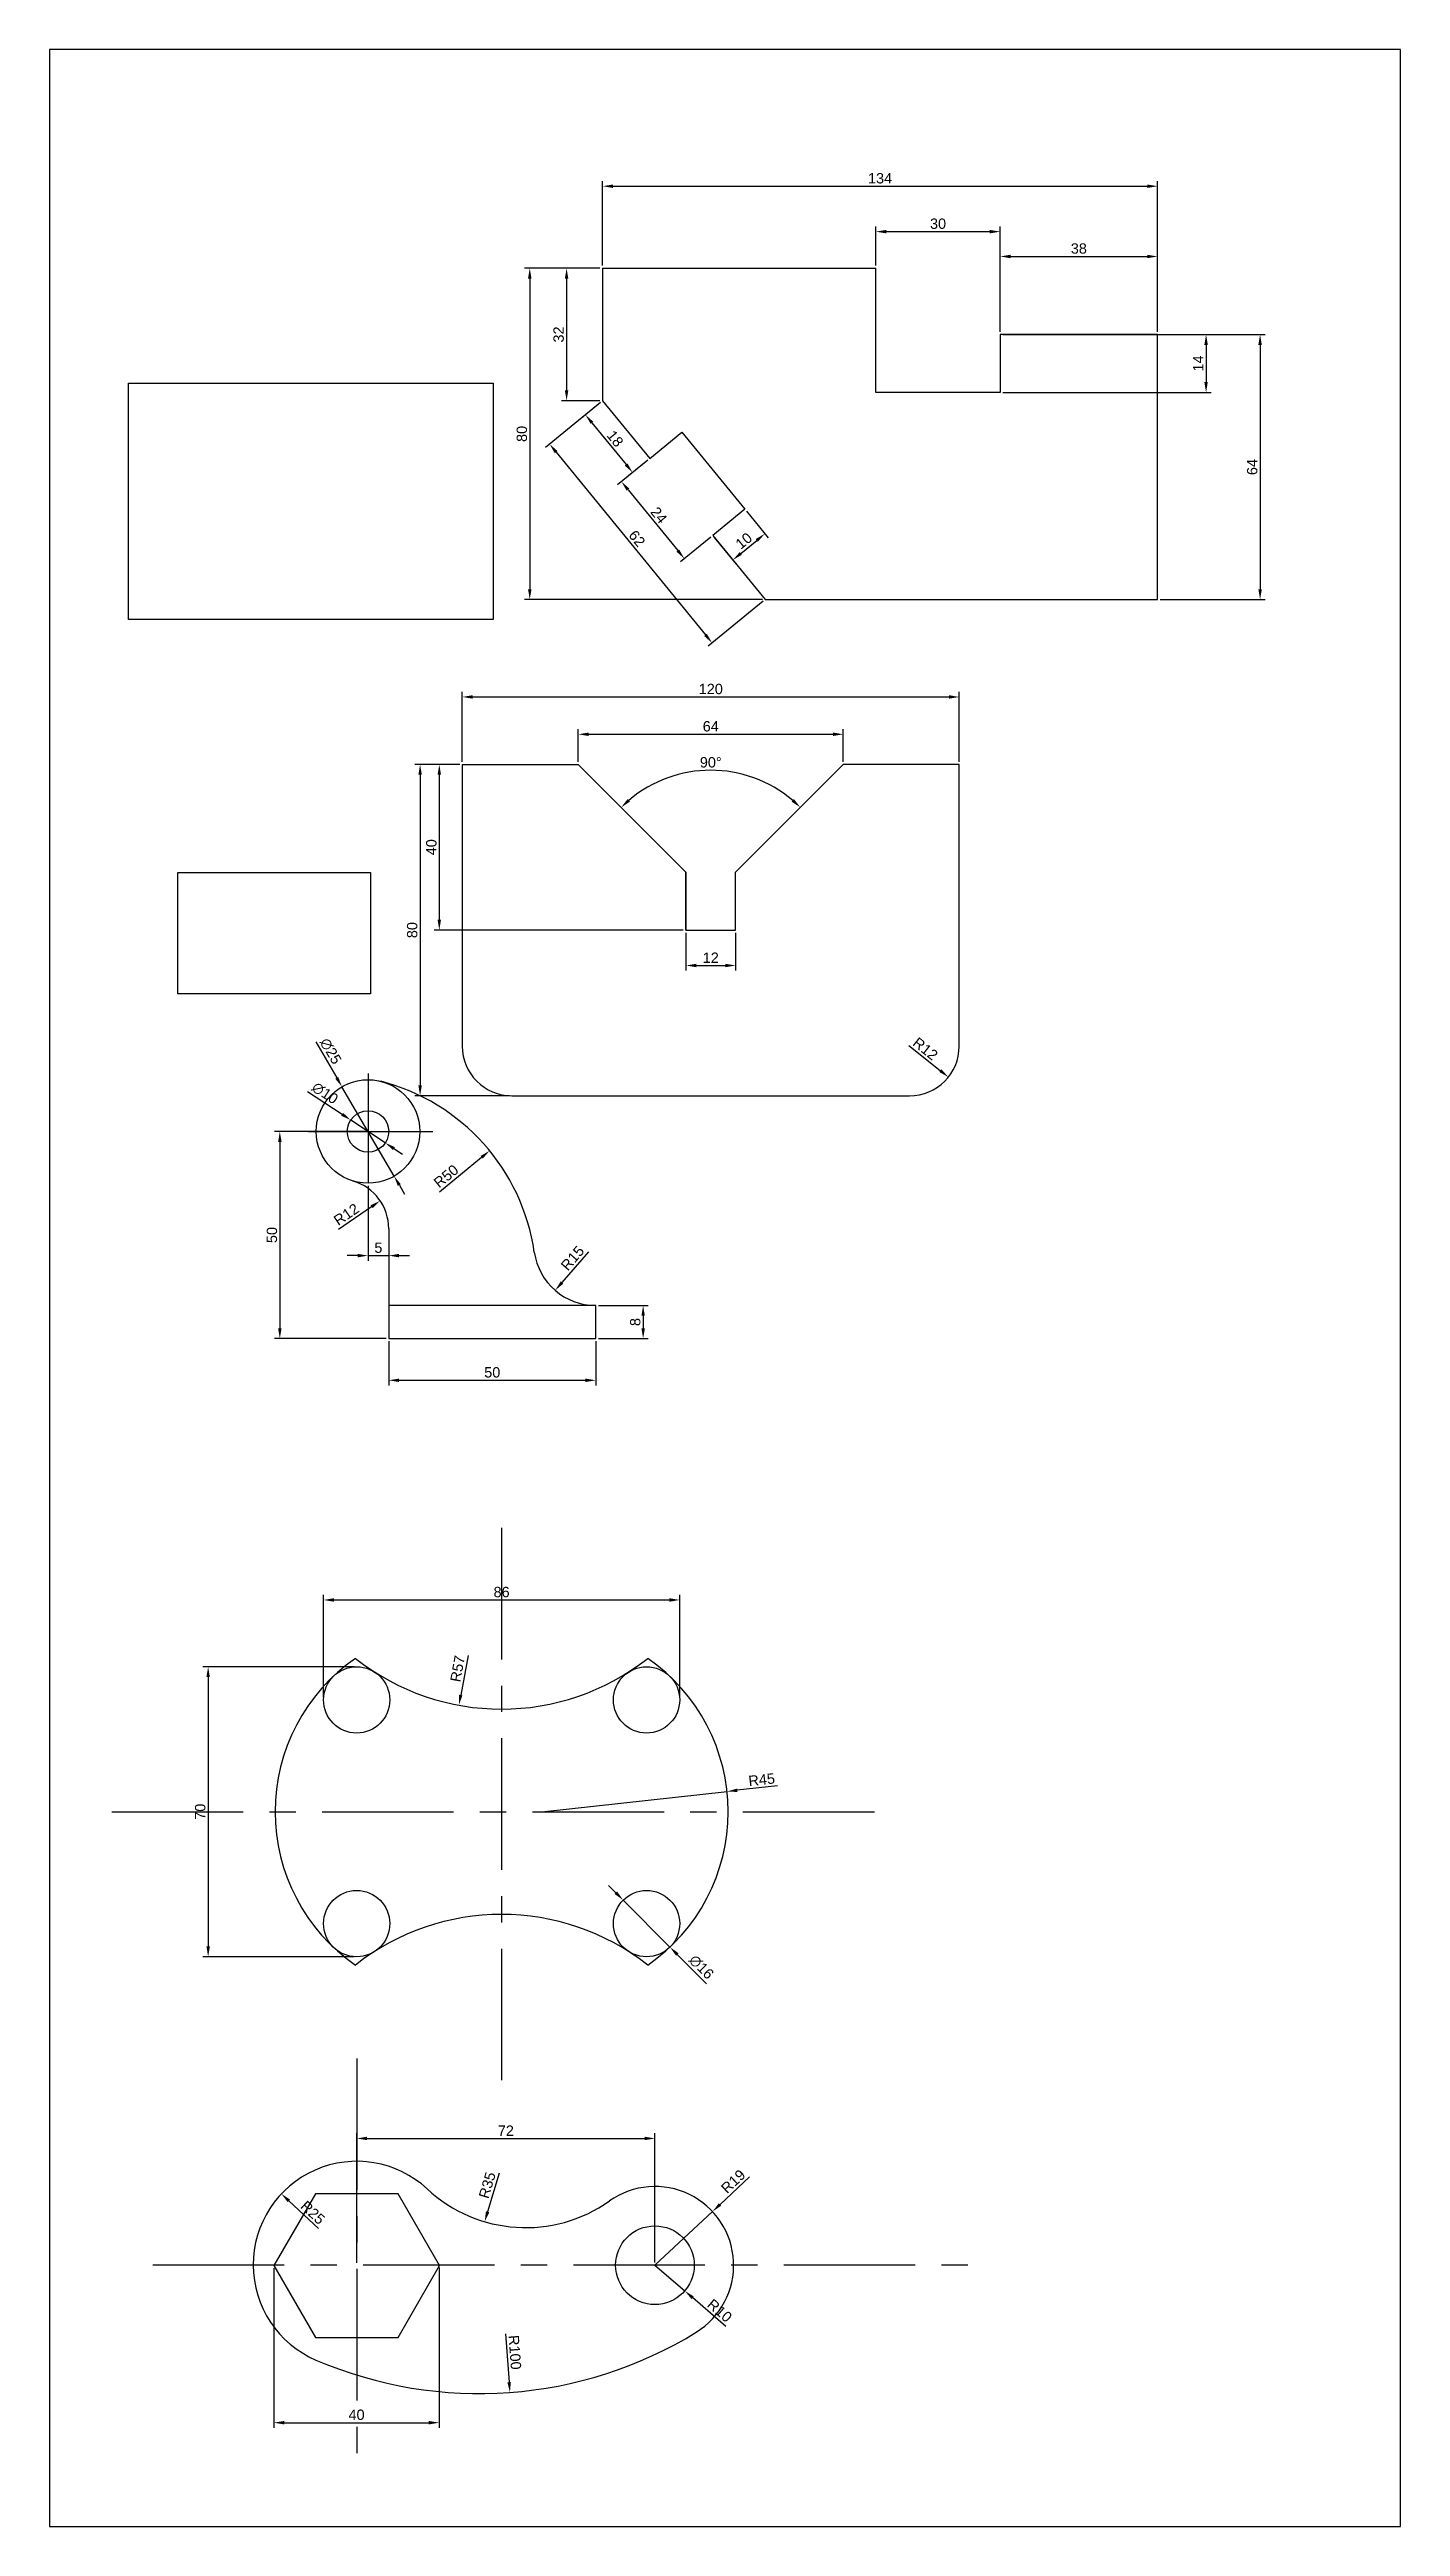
# Model space of a CAD drawing. Header units: millimetres. Extents: x -11 to 1152, y -49 to 996.
# Drawn here: x -11 to 315, y -15 to 582 of the extents above; entities that cross this region are included whole.
import ezdxf

# ---------------------------------------------------------------- set-up
doc = ezdxf.new("R2010")
doc.units = ezdxf.units.MM
doc.linetypes.add('CENTER', pattern=[50.8, 31.75, -6.35, 6.35, -6.35])
for name, color, linetype in [('中心线', 1, 'CENTER'), ('尺寸线', 5, 'Continuous'), ('标题栏', 7, 'Continuous')]:
    doc.layers.add(name, color=color, linetype=linetype)
doc.layers.add('可见的轮廓线', color=3, linetype='Continuous', lineweight=30)
doc.styles.get("Standard").update_dxf_attribs({"font": 'arial.ttf'})
doc.dimstyles.new('ISO-25', dxfattribs={"dimtxt": 2.5, "dimasz": 2.5, "dimexe": 1.25, "dimexo": 0.625, "dimtad": 1, "dimdec": 0, "dimtxsty": 'Standard', "dimcen": 2.5, "dimadec": 0, "dimazin": 0, "dimtfac": 1, "dimtdec": 0, "dimtmove": 0, "dimatfit": 3, "dimfxl": 1, "dimarcsym": 0})
picture_1 = doc.add_image_def('image1.jpg', size_in_pixel=(553, 348))
picture_2 = doc.add_image_def('image2.jpg', size_in_pixel=(553, 358))

msp = doc.modelspace()

# ---------------------------------------------------------------- blocks, each defined once
blk = doc.blocks.new('*D1')
at = {"layer": 'Defpoints', "color": 0, "transparency": 16777216}
for p in [(135.27, 78.18), (63.27, 47.49), (135.27, 47.58)]:
    blk.add_point(p, dxfattribs=at)
at = {"layer": '尺寸线', "color": 0, "lineweight": -2, "transparency": 16777216}
for p, q in [((63.27, 48.12), (63.27, 79.43)), ((65.77, 78.18), (132.77, 78.18)), ((135.27, 48.21), (135.27, 79.43))]:
    blk.add_line(p, q, dxfattribs=at)
at = {"layer": '尺寸线', "color": 0, "transparency": 16777216}
for points in [[(65.77, 78.6), (65.77, 77.77), (63.27, 78.18)], [(132.77, 78.6), (132.77, 77.77), (135.27, 78.18)]]:
    blk.add_solid(points, dxfattribs=at)
at = {"layer": '尺寸线', "color": 0, "transparency": 16777216, "insert": (99.27, 80.06), "char_height": 2.5, "attachment_point": 5}
blk.add_mtext('72', dxfattribs=at)
blk = doc.blocks.new('*D2')
at = {"layer": 'Defpoints', "color": 0, "transparency": 16777216}
for p in [(45.07, 64.81), (63.27, 47.67)]:
    blk.add_point(p, dxfattribs=at)
at = {"layer": '尺寸线', "color": 0, "lineweight": -2, "transparency": 16777216}
blk.add_line((53.99, 56.42), (46.89, 63.09), dxfattribs=at)
at = {"layer": '尺寸线', "color": 0, "transparency": 16777216}
blk.add_solid([(47.18, 63.4), (46.61, 62.79), (45.07, 64.81)], dxfattribs=at)
at = {"layer": '尺寸线', "color": 0, "transparency": 16777216, "insert": (52.65, 60.28), "char_height": 2.5, "attachment_point": 5, "rotation": 316.71488}
blk.add_mtext('R25', dxfattribs=at)
blk = doc.blocks.new('*D3')
at = {"layer": 'Defpoints', "color": 0, "transparency": 16777216}
for p in [(92.86, 116.59), (100.25, 16.86)]:
    blk.add_point(p, dxfattribs=at)
at = {"layer": '尺寸线', "color": 0, "lineweight": -2, "transparency": 16777216}
blk.add_line((99.2, 30.98), (100.06, 19.35), dxfattribs=at)
at = {"layer": '尺寸线', "color": 0, "transparency": 16777216}
blk.add_solid([(100.48, 19.38), (99.65, 19.32), (100.25, 16.86)], dxfattribs=at)
at = {"layer": '尺寸线', "color": 0, "transparency": 16777216, "insert": (101.44, 26.55), "char_height": 2.5, "attachment_point": 5, "rotation": 274.23986}
blk.add_mtext('R100', dxfattribs=at)
blk = doc.blocks.new('*D4')
at = {"layer": 'Defpoints', "color": 0, "transparency": 16777216}
for p in [(104.08, 91.66), (94.16, 58.09)]:
    blk.add_point(p, dxfattribs=at)
at = {"layer": '尺寸线', "color": 0, "lineweight": -2, "transparency": 16777216}
blk.add_line((97.63, 69.83), (94.87, 60.49), dxfattribs=at)
at = {"layer": '尺寸线', "color": 0, "transparency": 16777216}
blk.add_solid([(94.47, 60.61), (95.27, 60.37), (94.16, 58.09)], dxfattribs=at)
at = {"layer": '尺寸线', "color": 0, "transparency": 16777216, "insert": (94.78, 66.9), "char_height": 2.5, "attachment_point": 5, "rotation": 73.54928}
blk.add_mtext('R35', dxfattribs=at)
blk = doc.blocks.new('*D5')
at = {"layer": 'Defpoints', "color": 0, "transparency": 16777216}
for p in [(149.17, 60.54), (135.27, 47.58)]:
    blk.add_point(p, dxfattribs=at)
at = {"layer": '尺寸线', "color": 0, "lineweight": -2, "transparency": 16777216}
for p, q in [((158.11, 68.88), (151, 62.24)), ((135.27, 47.58), (149.17, 60.54))]:
    blk.add_line(p, q, dxfattribs=at)
at = {"layer": '尺寸线', "color": 0, "transparency": 16777216}
blk.add_solid([(150.71, 62.55), (151.28, 61.94), (149.17, 60.54)], dxfattribs=at)
at = {"layer": '尺寸线', "color": 0, "transparency": 16777216, "insert": (154.17, 67.8), "char_height": 2.5, "attachment_point": 5, "rotation": 42.99438}
blk.add_mtext('R19', dxfattribs=at)
blk = doc.blocks.new('*D6')
at = {"layer": 'Defpoints', "color": 0, "transparency": 16777216}
for p in [(135.27, 47.58), (142.47, 41.38)]:
    blk.add_point(p, dxfattribs=at)
at = {"layer": '尺寸线', "color": 0, "lineweight": -2, "transparency": 16777216}
for p, q in [((135.27, 47.58), (142.47, 41.38)), ((152.39, 32.82), (144.36, 39.75))]:
    blk.add_line(p, q, dxfattribs=at)
at = {"layer": '尺寸线', "color": 0, "transparency": 16777216}
blk.add_solid([(144.63, 40.06), (144.09, 39.43), (142.47, 41.38)], dxfattribs=at)
at = {"layer": '尺寸线', "color": 0, "transparency": 16777216, "insert": (150.9, 36.61), "char_height": 2.5, "attachment_point": 5, "rotation": 319.23127}
blk.add_mtext('R10', dxfattribs=at)
blk = doc.blocks.new('*D7')
at = {"layer": 'Defpoints', "color": 0, "transparency": 16777216}
for p in [(43.27, 47.49), (83.17, 47.67), (83.17, 9.57)]:
    blk.add_point(p, dxfattribs=at)
at = {"layer": '尺寸线', "color": 0, "lineweight": -2, "transparency": 16777216}
for p, q in [((43.27, 46.87), (43.27, 8.32)), ((83.17, 47.04), (83.17, 8.32)), ((45.77, 9.57), (80.67, 9.57))]:
    blk.add_line(p, q, dxfattribs=at)
at = {"layer": '尺寸线', "color": 0, "transparency": 16777216}
for points in [[(45.77, 9.99), (45.77, 9.15), (43.27, 9.57)], [(80.67, 9.99), (80.67, 9.15), (83.17, 9.57)]]:
    blk.add_solid(points, dxfattribs=at)
at = {"layer": '尺寸线', "color": 0, "transparency": 16777216, "insert": (63.22, 11.47), "char_height": 2.5, "attachment_point": 5}
blk.add_mtext('40', dxfattribs=at)
blk = doc.blocks.new('*D8')
at = {"layer": 'Defpoints', "color": 0, "transparency": 16777216}
for p in [(141.24, 208.17), (55.24, 184.05), (141.24, 184.05)]:
    blk.add_point(p, dxfattribs=at)
at = {"layer": '尺寸线', "color": 0, "lineweight": -2, "transparency": 16777216}
for p, q in [((55.24, 184.67), (55.24, 209.42)), ((141.24, 184.67), (141.24, 209.42)), ((57.74, 208.17), (138.74, 208.17))]:
    blk.add_line(p, q, dxfattribs=at)
at = {"layer": '尺寸线', "color": 0, "transparency": 16777216}
for points in [[(57.74, 208.59), (57.74, 207.75), (55.24, 208.17)], [(138.74, 208.59), (138.74, 207.75), (141.24, 208.17)]]:
    blk.add_solid(points, dxfattribs=at)
at = {"layer": '尺寸线', "color": 0, "transparency": 16777216, "insert": (98.24, 210.07), "char_height": 2.5, "attachment_point": 5}
blk.add_mtext('86', dxfattribs=at)
blk = doc.blocks.new('*D9')
at = {"layer": 'Defpoints', "color": 0, "transparency": 16777216}
for p in [(63.24, 192.05), (27.38, 122.05), (63.24, 122.05)]:
    blk.add_point(p, dxfattribs=at)
at = {"layer": '尺寸线', "color": 0, "lineweight": -2, "transparency": 16777216}
for p, q in [((62.62, 192.05), (26.13, 192.05)), ((27.38, 189.55), (27.38, 124.55)), ((62.62, 122.05), (26.13, 122.05))]:
    blk.add_line(p, q, dxfattribs=at)
at = {"layer": '尺寸线', "color": 0, "transparency": 16777216}
for points in [[(26.97, 189.55), (27.8, 189.55), (27.38, 192.05)], [(26.97, 124.55), (27.8, 124.55), (27.38, 122.05)]]:
    blk.add_solid(points, dxfattribs=at)
at = {"layer": '尺寸线', "color": 0, "transparency": 16777216, "insert": (25.48, 157.05), "char_height": 2.5, "attachment_point": 5, "rotation": 90}
blk.add_mtext('70', dxfattribs=at)
blk = doc.blocks.new('*D10')
at = {"layer": 'Defpoints', "color": 0, "transparency": 16777216}
for p in [(127.6, 135.71), (138.89, 124.38)]:
    blk.add_point(p, dxfattribs=at)
at = {"layer": '尺寸线', "color": 0, "lineweight": -2, "transparency": 16777216}
for p, q in [((125.83, 137.49), (124.07, 139.26)), ((127.6, 135.71), (138.89, 124.38)), ((147.75, 115.49), (140.65, 122.61))]:
    blk.add_line(p, q, dxfattribs=at)
at = {"layer": '尺寸线', "color": 0, "transparency": 16777216}
for points in [[(126.13, 137.78), (125.54, 137.19), (127.6, 135.71)], [(140.95, 122.9), (140.36, 122.31), (138.89, 124.38)]]:
    blk.add_solid(points, dxfattribs=at)
at = {"layer": '尺寸线', "color": 0, "transparency": 16777216, "insert": (146.48, 119.55), "char_height": 2.5, "attachment_point": 5, "rotation": 314.88615}
blk.add_mtext('∅16', dxfattribs=at)
blk = doc.blocks.new('*D11')
at = {"layer": 'Defpoints', "color": 0, "transparency": 16777216}
for p in [(152.68, 161.95), (107.95, 157.05)]:
    blk.add_point(p, dxfattribs=at)
at = {"layer": '尺寸线', "color": 0, "lineweight": -2, "transparency": 16777216}
for p, q in [((107.95, 157.05), (152.68, 161.95)), ((164.85, 163.29), (155.16, 162.23))]:
    blk.add_line(p, q, dxfattribs=at)
at = {"layer": '尺寸线', "color": 0, "transparency": 16777216}
blk.add_solid([(155.12, 162.64), (155.21, 161.81), (152.68, 161.95)], dxfattribs=at)
at = {"layer": '尺寸线', "color": 0, "transparency": 16777216, "insert": (161.04, 164.78), "char_height": 2.5, "attachment_point": 5, "rotation": 6.25996}
blk.add_mtext('R45', dxfattribs=at)
blk = doc.blocks.new('*D12')
at = {"layer": 'Defpoints', "color": 0, "transparency": 16777216}
for p in [(98.24, 238.82), (87.92, 182.76)]:
    blk.add_point(p, dxfattribs=at)
at = {"layer": '尺寸线', "color": 0, "lineweight": -2, "transparency": 16777216}
blk.add_line((90.14, 194.78), (88.38, 185.22), dxfattribs=at)
at = {"layer": '尺寸线', "color": 0, "transparency": 16777216}
blk.add_solid([(87.97, 185.29), (88.79, 185.14), (87.92, 182.76)], dxfattribs=at)
at = {"layer": '尺寸线', "color": 0, "transparency": 16777216, "insert": (87.62, 191.57), "char_height": 2.5, "attachment_point": 5, "rotation": 79.56706}
blk.add_mtext('R57', dxfattribs=at)
blk = doc.blocks.new('*D13')
at = {"layer": 'Defpoints', "color": 0, "transparency": 16777216}
for p in [(65.99, 321.26), (44.69, 271.26), (70.99, 271.26)]:
    blk.add_point(p, dxfattribs=at)
at = {"layer": '尺寸线', "color": 0, "lineweight": -2, "transparency": 16777216}
for p, q in [((65.36, 321.26), (43.44, 321.26)), ((44.69, 318.76), (44.69, 273.76)), ((70.36, 271.26), (43.44, 271.26))]:
    blk.add_line(p, q, dxfattribs=at)
at = {"layer": '尺寸线', "color": 0, "transparency": 16777216}
for points in [[(44.28, 318.76), (45.11, 318.76), (44.69, 321.26)], [(44.28, 273.76), (45.11, 273.76), (44.69, 271.26)]]:
    blk.add_solid(points, dxfattribs=at)
at = {"layer": '尺寸线', "color": 0, "transparency": 16777216, "insert": (42.79, 296.26), "char_height": 2.5, "attachment_point": 5, "rotation": 90}
blk.add_mtext('50', dxfattribs=at)
blk = doc.blocks.new('*D14')
at = {"layer": 'Defpoints', "color": 0, "transparency": 16777216}
for p in [(70.99, 271.26), (120.99, 271.26), (120.99, 261.2)]:
    blk.add_point(p, dxfattribs=at)
at = {"layer": '尺寸线', "color": 0, "lineweight": -2, "transparency": 16777216}
for p, q in [((70.99, 270.64), (70.99, 259.95)), ((120.99, 270.64), (120.99, 259.95)), ((73.49, 261.2), (118.49, 261.2))]:
    blk.add_line(p, q, dxfattribs=at)
at = {"layer": '尺寸线', "color": 0, "transparency": 16777216}
for points in [[(73.49, 261.61), (73.49, 260.78), (70.99, 261.2)], [(118.49, 261.61), (118.49, 260.78), (120.99, 261.2)]]:
    blk.add_solid(points, dxfattribs=at)
at = {"layer": '尺寸线', "color": 0, "transparency": 16777216, "insert": (95.99, 263.1), "char_height": 2.5, "attachment_point": 5}
blk.add_mtext('50', dxfattribs=at)
blk = doc.blocks.new('*D15')
at = {"layer": 'Defpoints', "color": 0, "transparency": 16777216}
for p in [(120.99, 279.26), (120.99, 271.26), (132.42, 271.26)]:
    blk.add_point(p, dxfattribs=at)
at = {"layer": '尺寸线', "color": 0, "lineweight": -2, "transparency": 16777216}
for p, q in [((121.61, 279.26), (133.67, 279.26)), ((132.42, 276.76), (132.42, 273.76)), ((121.61, 271.26), (133.67, 271.26))]:
    blk.add_line(p, q, dxfattribs=at)
at = {"layer": '尺寸线', "color": 0, "transparency": 16777216}
for points in [[(132.01, 276.76), (132.84, 276.76), (132.42, 279.26)], [(132.01, 273.76), (132.84, 273.76), (132.42, 271.26)]]:
    blk.add_solid(points, dxfattribs=at)
at = {"layer": '尺寸线', "color": 0, "transparency": 16777216, "insert": (130.52, 275.26), "char_height": 2.5, "attachment_point": 5, "rotation": 90}
blk.add_mtext('8', dxfattribs=at)
blk = doc.blocks.new('*D16')
at = {"layer": 'Defpoints', "color": 0, "transparency": 16777216}
for p in [(61.82, 324.02), (70.16, 318.51)]:
    blk.add_point(p, dxfattribs=at)
at = {"layer": '尺寸线', "color": 0, "lineweight": -2, "transparency": 16777216}
for p, q in [((51.36, 330.95), (59.74, 325.4)), ((70.16, 318.51), (61.82, 324.02)), ((72.24, 317.13), (74.33, 315.75))]:
    blk.add_line(p, q, dxfattribs=at)
at = {"layer": '尺寸线', "color": 0, "transparency": 16777216}
for points in [[(59.97, 325.75), (59.51, 325.06), (61.82, 324.02)], [(72.47, 317.47), (72.01, 316.78), (70.16, 318.51)]]:
    blk.add_solid(points, dxfattribs=at)
at = {"layer": '尺寸线', "color": 0, "transparency": 16777216, "insert": (55.59, 330.51), "char_height": 2.5, "attachment_point": 5, "rotation": 326.50542}
blk.add_mtext('∅10', dxfattribs=at)
blk = doc.blocks.new('*D17')
at = {"layer": 'Defpoints', "color": 0, "transparency": 16777216}
for p in [(59.69, 332.06), (72.29, 310.47)]:
    blk.add_point(p, dxfattribs=at)
at = {"layer": '尺寸线', "color": 0, "lineweight": -2, "transparency": 16777216}
for p, q in [((53.35, 342.92), (58.43, 334.22)), ((72.29, 310.47), (59.69, 332.06)), ((73.55, 308.31), (74.81, 306.15))]:
    blk.add_line(p, q, dxfattribs=at)
at = {"layer": '尺寸线', "color": 0, "transparency": 16777216}
for points in [[(58.79, 334.43), (58.07, 334.01), (59.69, 332.06)], [(73.91, 308.52), (73.19, 308.1), (72.29, 310.47)]]:
    blk.add_solid(points, dxfattribs=at)
at = {"layer": '尺寸线', "color": 0, "transparency": 16777216, "insert": (56.96, 340.64), "char_height": 2.5, "attachment_point": 5, "rotation": 300.27693}
blk.add_mtext('∅25', dxfattribs=at)
blk = doc.blocks.new('*D18')
at = {"layer": 'Defpoints', "color": 0, "transparency": 16777216}
for p in [(95.35, 316.61), (56.66, 284.94)]:
    blk.add_point(p, dxfattribs=at)
at = {"layer": '尺寸线', "color": 0, "lineweight": -2, "transparency": 16777216}
blk.add_line((83.25, 306.71), (93.42, 315.03), dxfattribs=at)
at = {"layer": '尺寸线', "color": 0, "transparency": 16777216}
blk.add_solid([(93.16, 315.35), (93.68, 314.71), (95.35, 316.61)], dxfattribs=at)
at = {"layer": '尺寸线', "color": 0, "transparency": 16777216, "insert": (84.84, 310.46), "char_height": 2.5, "attachment_point": 5, "rotation": 39.29829}
blk.add_mtext('R50', dxfattribs=at)
blk = doc.blocks.new('*D19')
at = {"layer": 'Defpoints', "color": 0, "transparency": 16777216}
for p in [(120.99, 294.26), (111.19, 282.91)]:
    blk.add_point(p, dxfattribs=at)
at = {"layer": '尺寸线', "color": 0, "lineweight": -2, "transparency": 16777216}
blk.add_line((119.19, 292.18), (112.82, 284.8), dxfattribs=at)
at = {"layer": '尺寸线', "color": 0, "transparency": 16777216}
blk.add_solid([(112.51, 285.08), (113.14, 284.53), (111.19, 282.91)], dxfattribs=at)
at = {"layer": '尺寸线', "color": 0, "transparency": 16777216, "insert": (115.38, 290.68), "char_height": 2.5, "attachment_point": 5, "rotation": 49.19041}
blk.add_mtext('R15', dxfattribs=at)
blk = doc.blocks.new('*D20')
at = {"layer": 'Defpoints', "color": 0, "transparency": 16777216}
for p in [(68.92, 304.52), (58.99, 297.79)]:
    blk.add_point(p, dxfattribs=at)
at = {"layer": '尺寸线', "color": 0, "lineweight": -2, "transparency": 16777216}
blk.add_line((58.83, 297.67), (66.85, 303.12), dxfattribs=at)
at = {"layer": '尺寸线', "color": 0, "transparency": 16777216}
blk.add_solid([(66.62, 303.46), (67.09, 302.77), (68.92, 304.52)], dxfattribs=at)
at = {"layer": '尺寸线', "color": 0, "transparency": 16777216, "insert": (60.75, 301.25), "char_height": 2.5, "attachment_point": 5, "rotation": 34.15236}
blk.add_mtext('R12', dxfattribs=at)
blk = doc.blocks.new('*D21')
at = {"layer": 'Defpoints', "color": 0, "transparency": 16777216}
for p in [(65.99, 308.76), (70.99, 297.79), (70.99, 291.29)]:
    blk.add_point(p, dxfattribs=at)
at = {"layer": '尺寸线', "color": 0, "lineweight": -2, "transparency": 16777216}
for p, q in [((65.99, 308.14), (65.99, 290.04)), ((70.99, 297.16), (70.99, 290.04)), ((63.49, 291.29), (60.99, 291.29)), ((65.99, 291.29), (70.99, 291.29)), ((73.49, 291.29), (75.99, 291.29))]:
    blk.add_line(p, q, dxfattribs=at)
at = {"layer": '尺寸线', "color": 0, "transparency": 16777216}
for points in [[(63.49, 291.71), (63.49, 290.88), (65.99, 291.29)], [(73.49, 291.71), (73.49, 290.88), (70.99, 291.29)]]:
    blk.add_solid(points, dxfattribs=at)
at = {"layer": '尺寸线', "color": 0, "transparency": 16777216, "insert": (68.49, 293.19), "char_height": 2.5, "attachment_point": 5}
blk.add_mtext('5', dxfattribs=at)
blk = doc.blocks.new('*D22')
at = {"layer": 'Defpoints', "color": 0, "transparency": 16777216}
for p in [(208.75, 426.15), (88.75, 409.87), (208.75, 409.87)]:
    blk.add_point(p, dxfattribs=at)
at = {"layer": '尺寸线', "color": 0, "lineweight": -2, "transparency": 16777216}
for p, q in [((88.75, 410.49), (88.75, 427.4)), ((91.25, 426.15), (206.25, 426.15)), ((208.75, 410.49), (208.75, 427.4))]:
    blk.add_line(p, q, dxfattribs=at)
at = {"layer": '尺寸线', "color": 0, "transparency": 16777216}
for points in [[(91.25, 426.57), (91.25, 425.74), (88.75, 426.15)], [(206.25, 426.57), (206.25, 425.74), (208.75, 426.15)]]:
    blk.add_solid(points, dxfattribs=at)
at = {"layer": '尺寸线', "color": 0, "transparency": 16777216, "insert": (148.75, 428.06), "char_height": 2.5, "attachment_point": 5}
blk.add_mtext('120', dxfattribs=at)
blk = doc.blocks.new('*D23')
at = {"layer": 'Defpoints', "color": 0, "transparency": 16777216}
for p in [(180.75, 417.14), (116.75, 409.87), (180.75, 409.87)]:
    blk.add_point(p, dxfattribs=at)
at = {"layer": '尺寸线', "color": 0, "lineweight": -2, "transparency": 16777216}
for p, q in [((116.75, 410.49), (116.75, 418.39)), ((119.25, 417.14), (178.25, 417.14)), ((180.75, 410.49), (180.75, 418.39))]:
    blk.add_line(p, q, dxfattribs=at)
at = {"layer": '尺寸线', "color": 0, "transparency": 16777216}
for points in [[(119.25, 417.56), (119.25, 416.73), (116.75, 417.14)], [(178.25, 417.56), (178.25, 416.73), (180.75, 417.14)]]:
    blk.add_solid(points, dxfattribs=at)
at = {"layer": '尺寸线', "color": 0, "transparency": 16777216, "insert": (148.75, 419.05), "char_height": 2.5, "attachment_point": 5}
blk.add_mtext('64', dxfattribs=at)
blk = doc.blocks.new('*D24')
at = {"layer": 'Defpoints', "color": 0, "transparency": 16777216}
for p in [(116.75, 409.87), (156.67, 407.42), (180.75, 409.87), (142.75, 383.87), (154.75, 383.87)]:
    blk.add_point(p, dxfattribs=at)
at = {"layer": '尺寸线', "color": 0, "lineweight": -2, "transparency": 16777216}
blk.add_arc((148.75, 377.87), 30.59, 49.68337, 130.31663, dxfattribs=at)
at = {"layer": '尺寸线', "color": 0, "transparency": 16777216}
for points in [[(129.24, 400.89), (128.67, 401.5), (127.12, 399.5)], [(168.82, 401.5), (168.26, 400.89), (170.38, 399.5)]]:
    blk.add_solid(points, dxfattribs=at)
at = {"layer": '尺寸线', "color": 0, "transparency": 16777216, "insert": (148.75, 410.36), "char_height": 2.5, "attachment_point": 5}
blk.add_mtext('90°', dxfattribs=at)
blk = doc.blocks.new('*D25')
at = {"layer": 'Defpoints', "color": 0, "transparency": 16777216}
for p in [(142.75, 369.87), (154.75, 369.87), (154.75, 361.33)]:
    blk.add_point(p, dxfattribs=at)
at = {"layer": '尺寸线', "color": 0, "lineweight": -2, "transparency": 16777216}
for p, q in [((142.75, 369.24), (142.75, 360.08)), ((154.75, 369.24), (154.75, 360.08)), ((145.25, 361.33), (152.25, 361.33))]:
    blk.add_line(p, q, dxfattribs=at)
at = {"layer": '尺寸线', "color": 0, "transparency": 16777216}
for points in [[(145.25, 361.74), (145.25, 360.91), (142.75, 361.33)], [(152.25, 361.74), (152.25, 360.91), (154.75, 361.33)]]:
    blk.add_solid(points, dxfattribs=at)
at = {"layer": '尺寸线', "color": 0, "transparency": 16777216, "insert": (148.75, 363.21), "char_height": 2.5, "attachment_point": 5}
blk.add_mtext('12', dxfattribs=at)
blk = doc.blocks.new('*D26')
at = {"layer": 'Defpoints', "color": 0, "transparency": 16777216}
for p in [(88.75, 409.87), (83.2, 369.87), (142.75, 369.87)]:
    blk.add_point(p, dxfattribs=at)
at = {"layer": '尺寸线', "color": 0, "lineweight": -2, "transparency": 16777216}
for p, q in [((88.12, 409.87), (81.95, 409.87)), ((83.2, 407.37), (83.2, 372.37)), ((142.12, 369.87), (81.95, 369.87))]:
    blk.add_line(p, q, dxfattribs=at)
at = {"layer": '尺寸线', "color": 0, "transparency": 16777216}
for points in [[(82.78, 407.37), (83.61, 407.37), (83.2, 409.87)], [(82.78, 372.37), (83.61, 372.37), (83.2, 369.87)]]:
    blk.add_solid(points, dxfattribs=at)
at = {"layer": '尺寸线', "color": 0, "transparency": 16777216, "insert": (81.29, 389.87), "char_height": 2.5, "attachment_point": 5, "rotation": 90}
blk.add_mtext('40', dxfattribs=at)
blk = doc.blocks.new('*D27')
at = {"layer": 'Defpoints', "color": 0, "transparency": 16777216}
for p in [(88.75, 409.87), (78.56, 329.87), (100.75, 329.87)]:
    blk.add_point(p, dxfattribs=at)
at = {"layer": '尺寸线', "color": 0, "lineweight": -2, "transparency": 16777216}
for p, q in [((88.12, 409.87), (77.31, 409.87)), ((78.56, 407.37), (78.56, 332.37)), ((100.12, 329.87), (77.31, 329.87))]:
    blk.add_line(p, q, dxfattribs=at)
at = {"layer": '尺寸线', "color": 0, "transparency": 16777216}
for points in [[(78.15, 407.37), (78.98, 407.37), (78.56, 409.87)], [(78.15, 332.37), (78.98, 332.37), (78.56, 329.87)]]:
    blk.add_solid(points, dxfattribs=at)
at = {"layer": '尺寸线', "color": 0, "transparency": 16777216, "insert": (76.66, 369.87), "char_height": 2.5, "attachment_point": 5, "rotation": 90}
blk.add_mtext('80', dxfattribs=at)
blk = doc.blocks.new('*D28')
at = {"layer": 'Defpoints', "color": 0, "transparency": 16777216}
for p in [(196.75, 341.87), (206.13, 334.39)]:
    blk.add_point(p, dxfattribs=at)
at = {"layer": '尺寸线', "color": 0, "lineweight": -2, "transparency": 16777216}
blk.add_line((196.59, 341.99), (204.18, 335.95), dxfattribs=at)
at = {"layer": '尺寸线', "color": 0, "transparency": 16777216}
blk.add_solid([(204.44, 336.27), (203.92, 335.62), (206.13, 334.39)], dxfattribs=at)
at = {"layer": '尺寸线', "color": 0, "transparency": 16777216, "insert": (200.58, 341.22), "char_height": 2.5, "attachment_point": 5, "rotation": 321.43714}
blk.add_mtext('R12', dxfattribs=at)
blk = doc.blocks.new('*D29')
at = {"layer": 'Defpoints', "color": 0, "transparency": 16777216}
for p in [(256.63, 549.44), (122.63, 529.65), (256.63, 513.65)]:
    blk.add_point(p, dxfattribs=at)
at = {"layer": '尺寸线', "color": 0, "lineweight": -2, "transparency": 16777216}
for p, q in [((122.63, 530.28), (122.63, 550.69)), ((256.63, 514.28), (256.63, 550.69)), ((125.13, 549.44), (254.13, 549.44))]:
    blk.add_line(p, q, dxfattribs=at)
at = {"layer": '尺寸线', "color": 0, "transparency": 16777216}
for points in [[(125.13, 549.86), (125.13, 549.02), (122.63, 549.44)], [(254.13, 549.86), (254.13, 549.02), (256.63, 549.44)]]:
    blk.add_solid(points, dxfattribs=at)
at = {"layer": '尺寸线', "color": 0, "transparency": 16777216, "insert": (189.63, 551.34), "char_height": 2.5, "attachment_point": 5}
blk.add_mtext('134', dxfattribs=at)
blk = doc.blocks.new('*D30')
at = {"layer": 'Defpoints', "color": 0, "transparency": 16777216}
for p in [(218.63, 538.48), (188.63, 529.65), (218.63, 513.65)]:
    blk.add_point(p, dxfattribs=at)
at = {"layer": '尺寸线', "color": 0, "lineweight": -2, "transparency": 16777216}
for p, q in [((188.63, 530.28), (188.63, 539.73)), ((191.13, 538.48), (216.13, 538.48)), ((218.63, 514.28), (218.63, 539.73))]:
    blk.add_line(p, q, dxfattribs=at)
at = {"layer": '尺寸线', "color": 0, "transparency": 16777216}
for points in [[(191.13, 538.9), (191.13, 538.06), (188.63, 538.48)], [(216.13, 538.9), (216.13, 538.06), (218.63, 538.48)]]:
    blk.add_solid(points, dxfattribs=at)
at = {"layer": '尺寸线', "color": 0, "transparency": 16777216, "insert": (203.63, 540.38), "char_height": 2.5, "attachment_point": 5}
blk.add_mtext('30', dxfattribs=at)
blk = doc.blocks.new('*D31')
at = {"layer": 'Defpoints', "color": 0, "transparency": 16777216}
for p in [(256.63, 532.48), (218.63, 513.65), (256.63, 513.65)]:
    blk.add_point(p, dxfattribs=at)
at = {"layer": '尺寸线', "color": 0, "lineweight": -2, "transparency": 16777216}
for p, q in [((218.63, 514.28), (218.63, 533.73)), ((221.13, 532.48), (254.13, 532.48)), ((256.63, 514.28), (256.63, 533.73))]:
    blk.add_line(p, q, dxfattribs=at)
at = {"layer": '尺寸线', "color": 0, "transparency": 16777216}
for points in [[(221.13, 532.9), (221.13, 532.07), (218.63, 532.48)], [(254.13, 532.9), (254.13, 532.07), (256.63, 532.48)]]:
    blk.add_solid(points, dxfattribs=at)
at = {"layer": '尺寸线', "color": 0, "transparency": 16777216, "insert": (237.63, 534.39), "char_height": 2.5, "attachment_point": 5}
blk.add_mtext('38', dxfattribs=at)
blk = doc.blocks.new('*D32')
at = {"layer": 'Defpoints', "color": 0, "transparency": 16777216}
for p in [(122.63, 529.65), (113.94, 497.65), (122.63, 497.65)]:
    blk.add_point(p, dxfattribs=at)
at = {"layer": '尺寸线', "color": 0, "lineweight": -2, "transparency": 16777216}
for p, q in [((122, 529.65), (112.69, 529.65)), ((113.94, 527.15), (113.94, 500.15)), ((122, 497.65), (112.69, 497.65))]:
    blk.add_line(p, q, dxfattribs=at)
at = {"layer": '尺寸线', "color": 0, "transparency": 16777216}
for points in [[(113.52, 527.15), (114.35, 527.15), (113.94, 529.65)], [(113.52, 500.15), (114.35, 500.15), (113.94, 497.65)]]:
    blk.add_solid(points, dxfattribs=at)
at = {"layer": '尺寸线', "color": 0, "transparency": 16777216, "insert": (112.03, 513.65), "char_height": 2.5, "attachment_point": 5, "rotation": 90}
blk.add_mtext('32', dxfattribs=at)
blk = doc.blocks.new('*D33')
at = {"layer": 'Defpoints', "color": 0, "transparency": 16777216}
for p in [(122.63, 529.65), (105.04, 449.65), (161.87, 449.65)]:
    blk.add_point(p, dxfattribs=at)
at = {"layer": '尺寸线', "color": 0, "lineweight": -2, "transparency": 16777216}
for p, q in [((122, 529.65), (103.79, 529.65)), ((105.04, 527.15), (105.04, 452.15)), ((161.24, 449.65), (103.79, 449.65))]:
    blk.add_line(p, q, dxfattribs=at)
at = {"layer": '尺寸线', "color": 0, "transparency": 16777216}
for points in [[(104.62, 527.15), (105.46, 527.15), (105.04, 529.65)], [(104.62, 452.15), (105.46, 452.15), (105.04, 449.65)]]:
    blk.add_solid(points, dxfattribs=at)
at = {"layer": '尺寸线', "color": 0, "transparency": 16777216, "insert": (103.14, 489.65), "char_height": 2.5, "attachment_point": 5, "rotation": 90}
blk.add_mtext('80', dxfattribs=at)
blk = doc.blocks.new('*D34')
at = {"layer": 'Defpoints', "color": 0, "transparency": 16777216}
for p in [(134.02, 483.72), (149.21, 465.14), (142.37, 459.55)]:
    blk.add_point(p, dxfattribs=at)
at = {"layer": '尺寸线', "color": 0, "lineweight": -2, "transparency": 16777216}
for p, q in [((133.54, 483.32), (126.22, 477.34)), ((128.77, 476.19), (140.79, 461.48)), ((148.73, 464.74), (141.41, 458.76))]:
    blk.add_line(p, q, dxfattribs=at)
at = {"layer": '尺寸线', "color": 0, "transparency": 16777216}
for points in [[(129.09, 476.46), (128.44, 475.93), (127.18, 478.13)], [(141.11, 461.75), (140.47, 461.22), (142.37, 459.55)]]:
    blk.add_solid(points, dxfattribs=at)
at = {"layer": '尺寸线', "color": 0, "transparency": 16777216, "insert": (136.23, 470.03), "char_height": 2.5, "attachment_point": 5, "rotation": 309.26803}
blk.add_mtext('24', dxfattribs=at)
blk = doc.blocks.new('*D35')
at = {"layer": 'Defpoints', "color": 0, "transparency": 16777216}
for p in [(122.63, 497.65), (129.88, 480.33), (134.02, 483.72)]:
    blk.add_point(p, dxfattribs=at)
at = {"layer": '尺寸线', "color": 0, "lineweight": -2, "transparency": 16777216}
for p, q in [((122.14, 497.26), (117.51, 493.48)), ((120.06, 492.33), (128.29, 482.27)), ((133.54, 483.32), (128.91, 479.54))]:
    blk.add_line(p, q, dxfattribs=at)
at = {"layer": '尺寸线', "color": 0, "transparency": 16777216}
for points in [[(120.39, 492.59), (119.74, 492.07), (118.48, 494.27)], [(128.62, 482.53), (127.97, 482), (129.88, 480.33)]]:
    blk.add_solid(points, dxfattribs=at)
at = {"layer": '尺寸线', "color": 0, "transparency": 16777216, "insert": (125.65, 488.5), "char_height": 2.5, "attachment_point": 5, "rotation": 309.26803}
blk.add_mtext('18', dxfattribs=at)
blk = doc.blocks.new('*D36')
at = {"layer": 'Defpoints', "color": 0, "transparency": 16777216}
for p in [(156.95, 471.47), (149.21, 465.14), (161.8, 465.54)]:
    blk.add_point(p, dxfattribs=at)
at = {"layer": '尺寸线', "color": 0, "lineweight": -2, "transparency": 16777216}
for p, q in [((157.35, 470.98), (162.59, 464.57)), ((149.61, 464.65), (154.85, 458.24)), ((155.99, 460.79), (159.87, 463.95))]:
    blk.add_line(p, q, dxfattribs=at)
at = {"layer": '尺寸线', "color": 0, "transparency": 16777216}
for points in [[(155.73, 461.11), (156.26, 460.47), (154.06, 459.21)], [(159.6, 464.28), (160.13, 463.63), (161.8, 465.54)]]:
    blk.add_solid(points, dxfattribs=at)
at = {"layer": '尺寸线', "color": 0, "transparency": 16777216, "insert": (156.73, 463.84), "char_height": 2.5, "attachment_point": 5, "rotation": 39.26803}
blk.add_mtext('10', dxfattribs=at)
blk = doc.blocks.new('*D37')
at = {"layer": 'Defpoints', "color": 0, "transparency": 16777216}
for p in [(122.63, 497.65), (161.87, 449.65), (149.07, 439.19)]:
    blk.add_point(p, dxfattribs=at)
at = {"layer": '尺寸线', "color": 0, "lineweight": -2, "transparency": 16777216}
for p, q in [((122.14, 497.26), (108.86, 486.4)), ((111.41, 485.26), (147.49, 441.13)), ((161.39, 449.26), (148.11, 438.4))]:
    blk.add_line(p, q, dxfattribs=at)
at = {"layer": '尺寸线', "color": 0, "transparency": 16777216}
for points in [[(111.74, 485.52), (111.09, 484.99), (109.83, 487.19)], [(147.81, 441.39), (147.17, 440.87), (149.07, 439.19)]]:
    blk.add_solid(points, dxfattribs=at)
at = {"layer": '尺寸线', "color": 0, "transparency": 16777216, "insert": (130.92, 464.4), "char_height": 2.5, "attachment_point": 5, "rotation": 309.26803}
blk.add_mtext('62', dxfattribs=at)
blk = doc.blocks.new('*D38')
at = {"layer": 'Defpoints', "color": 0, "transparency": 16777216}
for p in [(218.63, 513.65), (218.63, 499.65), (268.35, 499.65)]:
    blk.add_point(p, dxfattribs=at)
at = {"layer": '尺寸线', "color": 0, "lineweight": -2, "transparency": 16777216}
for p, q in [((219.25, 513.65), (269.6, 513.65)), ((268.35, 511.15), (268.35, 502.15)), ((219.25, 499.65), (269.6, 499.65))]:
    blk.add_line(p, q, dxfattribs=at)
at = {"layer": '尺寸线', "color": 0, "transparency": 16777216}
for points in [[(267.93, 511.15), (268.76, 511.15), (268.35, 513.65)], [(267.93, 502.15), (268.76, 502.15), (268.35, 499.65)]]:
    blk.add_solid(points, dxfattribs=at)
at = {"layer": '尺寸线', "color": 0, "transparency": 16777216, "insert": (266.47, 506.65), "char_height": 2.5, "attachment_point": 5, "rotation": 90}
blk.add_mtext('14', dxfattribs=at)
blk = doc.blocks.new('*D39')
at = {"layer": 'Defpoints', "color": 0, "transparency": 16777216}
for p in [(256.63, 513.65), (256.63, 449.65), (281.39, 449.65)]:
    blk.add_point(p, dxfattribs=at)
at = {"layer": '尺寸线', "color": 0, "lineweight": -2, "transparency": 16777216}
for p, q in [((257.25, 513.65), (282.64, 513.65)), ((281.39, 511.15), (281.39, 452.15)), ((257.25, 449.65), (282.64, 449.65))]:
    blk.add_line(p, q, dxfattribs=at)
at = {"layer": '尺寸线', "color": 0, "transparency": 16777216}
for points in [[(280.98, 511.15), (281.81, 511.15), (281.39, 513.65)], [(280.98, 452.15), (281.81, 452.15), (281.39, 449.65)]]:
    blk.add_solid(points, dxfattribs=at)
at = {"layer": '尺寸线', "color": 0, "transparency": 16777216, "insert": (279.49, 481.65), "char_height": 2.5, "attachment_point": 5, "rotation": 90}
blk.add_mtext('64', dxfattribs=at)

# ---------------------------------------------------------------- dimensions: what is measured, and where the dimension line sits
at = {"layer": '尺寸线'}
for base, p1, p2, picture, middle in [((256.63, 549.44), (122.63, 529.65), (256.63, 513.65), '*D29', (189.63, 551.34)), ((218.63, 538.48), (188.63, 529.65), (218.63, 513.65), '*D30', (203.63, 540.38)), ((256.63, 532.48), (218.63, 513.65), (256.63, 513.65), '*D31', (237.63, 534.39)), ((208.75, 426.15), (88.75, 409.87), (208.75, 409.87), '*D22', (148.75, 428.06)), ((180.75, 417.14), (116.75, 409.87), (180.75, 409.87), '*D23', (148.75, 419.05)), ((154.75, 361.33), (142.75, 369.87), (154.75, 369.87), '*D25', (148.75, 363.21)), ((70.99, 291.29), (65.99, 308.76), (70.99, 297.79), '*D21', (68.49, 293.19)), ((120.99, 261.2), (70.99, 271.26), (120.99, 271.26), '*D14', (95.99, 263.1)), ((141.24, 208.17), (55.24, 184.05), (141.24, 184.05), '*D8', (98.24, 210.07)), ((135.27, 78.18), (63.27, 47.49), (135.27, 47.58), '*D1', (99.27, 80.06)), ((83.17, 9.57), (43.27, 47.49), (83.17, 47.67), '*D7', (63.22, 11.47))]:
    dim = msp.add_linear_dim(base=base, p1=p1, p2=p2, dimstyle='ISO-25', dxfattribs=at)
    dim.commit()
    dim.dimension.update_dxf_attribs({"geometry": picture, "text_midpoint": middle})
for base, p1, p2, picture, middle in [((105.04, 449.65), (122.63, 529.65), (161.87, 449.65), '*D33', (103.14, 489.65)), ((113.94, 497.65), (122.63, 529.65), (122.63, 497.65), '*D32', (112.03, 513.65)), ((268.35, 499.65), (218.63, 513.65), (218.63, 499.65), '*D38', (266.47, 506.65)), ((281.39, 449.65), (256.63, 513.65), (256.63, 449.65), '*D39', (279.49, 481.65)), ((78.56, 329.87), (88.75, 409.87), (100.75, 329.87), '*D27', (76.66, 369.87)), ((83.2, 369.87), (88.75, 409.87), (142.75, 369.87), '*D26', (81.29, 389.87)), ((44.69, 271.26), (65.99, 321.26), (70.99, 271.26), '*D13', (42.79, 296.26)), ((132.42, 271.26), (120.99, 279.26), (120.99, 271.26), '*D15', (130.52, 275.26)), ((27.38, 122.05), (63.24, 192.05), (63.24, 122.05), '*D9', (25.48, 157.05))]:
    dim = msp.add_linear_dim(base=base, p1=p1, p2=p2, angle=90, dimstyle='ISO-25', dxfattribs=at)
    dim.commit()
    dim.dimension.update_dxf_attribs({"geometry": picture, "text_midpoint": middle})
for p1, p2, distance, picture, middle in [((122.63, 497.65), (161.87, 449.65), -16.53, '*D37', (130.92, 464.4)), ((122.63, 497.65), (134.02, 483.72), -5.35, '*D35', (125.65, 488.5)), ((134.02, 483.72), (149.21, 465.14), -8.83, '*D34', (136.23, 470.03)), ((149.21, 465.14), (156.95, 471.47), -7.66, '*D36', (156.73, 463.84))]:
    dim = msp.add_aligned_dim(p1=p1, p2=p2, distance=distance, dimstyle='ISO-25', dxfattribs=at)
    dim.commit()
    dim.dimension.update_dxf_attribs({"geometry": picture, "text_midpoint": middle})
dim = msp.add_angular_dim_2l(base=(156.67, 407.42), line1=((154.75, 383.87), (180.75, 409.87)), line2=((116.75, 409.87), (142.75, 383.87)), dimstyle='ISO-25', dxfattribs=at)
dim.commit()
dim.dimension.update_dxf_attribs({"geometry": '*D24', "text_midpoint": (148.75, 410.36)})
for p1, p2, picture, middle in [((72.29, 310.47), (59.69, 332.06), '*D17', (56.96, 340.64)), ((70.16, 318.51), (61.82, 324.02), '*D16', (55.59, 330.51)), ((127.6, 135.71), (138.89, 124.38), '*D10', (146.48, 119.55))]:
    dim = msp.add_diameter_dim_2p(p1=p1, p2=p2, dimstyle='ISO-25', dxfattribs=at)
    dim.commit()
    dim.dimension.update_dxf_attribs({"geometry": picture, "text_midpoint": middle})
for center, mpoint, picture, middle in [((196.75, 341.87), (206.13, 334.39), '*D28', (199.41, 339.75)), ((56.66, 284.94), (95.35, 316.61), '*D18', (86.05, 308.99)), ((58.99, 297.79), (68.92, 304.52), '*D20', (61.8, 299.7)), ((120.99, 294.26), (111.19, 282.91), '*D19', (116.82, 289.44)), ((98.24, 238.82), (87.92, 182.76), '*D12', (89.48, 191.23)), ((92.86, 116.59), (100.25, 16.86), '*D3', (99.54, 26.41)), ((104.08, 91.66), (94.16, 58.09), '*D4', (96.61, 66.36)), ((63.27, 47.67), (45.07, 64.81), '*D2', (51.35, 58.9)), ((135.27, 47.58), (142.47, 41.38), '*D6', (149.66, 35.17))]:
    dim = msp.add_radius_dim(center=center, mpoint=mpoint, dimstyle='ISO-25', dxfattribs=at)
    dim.commit()
    dim.dimension.update_dxf_attribs({"geometry": picture, "text_midpoint": middle, "dimtype": 164})
for center, mpoint, picture, middle in [((107.95, 157.05), (152.68, 161.95), '*D11', (161.04, 164.78)), ((135.27, 47.58), (149.17, 60.54), '*D5', (154.17, 67.8))]:
    dim = msp.add_radius_dim(center=center, mpoint=mpoint, dimstyle='ISO-25', dxfattribs=at)
    dim.commit()
    dim.dimension.update_dxf_attribs({"geometry": picture, "text_midpoint": middle})

# ---------------------------------------------------------------- linework, layer by layer
at = {"layer": '中心线'}
for p, q in [((142.75, 369.87), (142.75, 383.87)), ((154.75, 369.87), (154.75, 383.87)), ((65.99, 335.26), (65.99, 308.76)), ((51.61, 321.26), (81.61, 321.26)), ((65.99, 321.26), (70.99, 321.26)), ((98.24, 225.58), (98.24, 86.45)), ((4.11, 157.05), (191.9, 157.05)), ((63.27, 97.49), (63.27, -2.51)), ((13.99, 47.67), (213.99, 47.67))]:
    msp.add_line(p, q, dxfattribs=at)
at = {"layer": '可见的轮廓线'}
for p, q in [((122.63, 529.65), (122.63, 497.65)), ((122.63, 529.65), (188.63, 529.65)), ((122.63, 529.65), (122.63, 497.65)), ((188.63, 499.65), (188.63, 529.65)), ((256.63, 513.65), (218.63, 513.65)), ((218.63, 513.65), (218.63, 499.65)), ((256.63, 449.65), (256.63, 513.65)), ((122.63, 497.65), (134.02, 483.72)), ((122.63, 497.65), (134.02, 483.72)), ((218.63, 499.65), (188.63, 499.65)), ((134.02, 483.72), (141.76, 490.05)), ((141.76, 490.05), (156.95, 471.47)), ((141.76, 490.05), (156.95, 471.47)), ((156.95, 471.47), (149.21, 465.14)), ((149.21, 465.14), (161.87, 449.65)), ((161.87, 449.65), (256.63, 449.65)), ((88.75, 409.87), (88.75, 341.87)), ((88.75, 409.87), (116.75, 409.87)), ((116.75, 409.87), (142.75, 383.87)), ((154.75, 383.87), (180.75, 409.87)), ((208.75, 409.87), (180.75, 409.87)), ((208.75, 341.87), (208.75, 409.87)), ((142.75, 383.87), (142.75, 369.87)), ((154.75, 369.87), (154.75, 383.87)), ((142.75, 369.87), (154.75, 369.87)), ((142.75, 369.87), (154.75, 369.87)), ((100.75, 329.87), (196.75, 329.87)), ((70.99, 297.79), (70.99, 271.26)), ((120.99, 279.26), (70.99, 279.26)), ((120.99, 271.26), (120.99, 279.26)), ((70.99, 271.26), (120.99, 271.26))]:
    msp.add_line(p, q, dxfattribs=at)
msp.add_lwpolyline([(53.27, 64.82), (43.27, 47.49), (53.27, 30.17), (73.27, 30.17), (83.27, 47.49), (73.27, 64.82)], close=True, dxfattribs=at)
for centre, radius in [((65.99, 321.26), 12.5), ((65.99, 321.26), 5), ((63.24, 184.05), 8), ((133.24, 184.05), 8), ((63.24, 130.05), 8), ((133.24, 130.05), 8), ((135.27, 47.58), 9.5)]:
    msp.add_circle(centre, radius, dxfattribs=at)
for centre, radius, start, end in [((100.75, 341.87), 12, 180, 270), ((196.75, 341.87), 12, 270, 0), ((56.66, 284.94), 50, 8.24488, 75.59637), ((58.99, 297.79), 12, 0, 73.39845), ((120.99, 294.26), 15, 188.24488, 270), ((88.54, 157.05), 45, 124.66114, 235.33886), ((98.24, 238.82), 57, 231.74244, 308.25756), ((107.95, 157.05), 45, 304.66114, 55.33886), ((98.24, 75.27), 57, 51.74244, 128.25756), ((63.27, 47.67), 25, 47.15237, 246.76885), ((104.08, 91.66), 35, 227.15237, 305.29034), ((135.27, 47.58), 19, 301.57839, 125.29034), ((92.86, 116.59), 100, 246.76885, 301.57839)]:
    msp.add_arc(centre, radius, start, end, dxfattribs=at)
at = {"layer": '标题栏'}
msp.add_lwpolyline([(315.29, 582.44), (-10.92, 582.44), (-10.92, -15.48), (315.29, -15.48)], close=True, dxfattribs=at)

msp.set_redraw_order([(e.dxf.handle, doc.entitydb.next_handle()) for e in msp.query("TEXT MTEXT ATTDEF DIMENSION ARC_DIMENSION")])  # texts and dimensions are drawn at this point

# ---------------------------------------------------------------- pictures from other files: only their frames are drawn
at = {"layer": '可见的轮廓线'}
image = msp.add_image(picture_1, insert=(20.08, 354.48), size_in_units=(46.54, 29.29), dxfattribs=at)
image.dxf.flags = 7
at = {"layer": '尺寸线'}
image = msp.add_image(picture_2, insert=(8.16, 444.88), size_in_units=(88.06, 57.01), dxfattribs=at)
image.dxf.flags = 7

doc.saveas('drawing.dxf')
